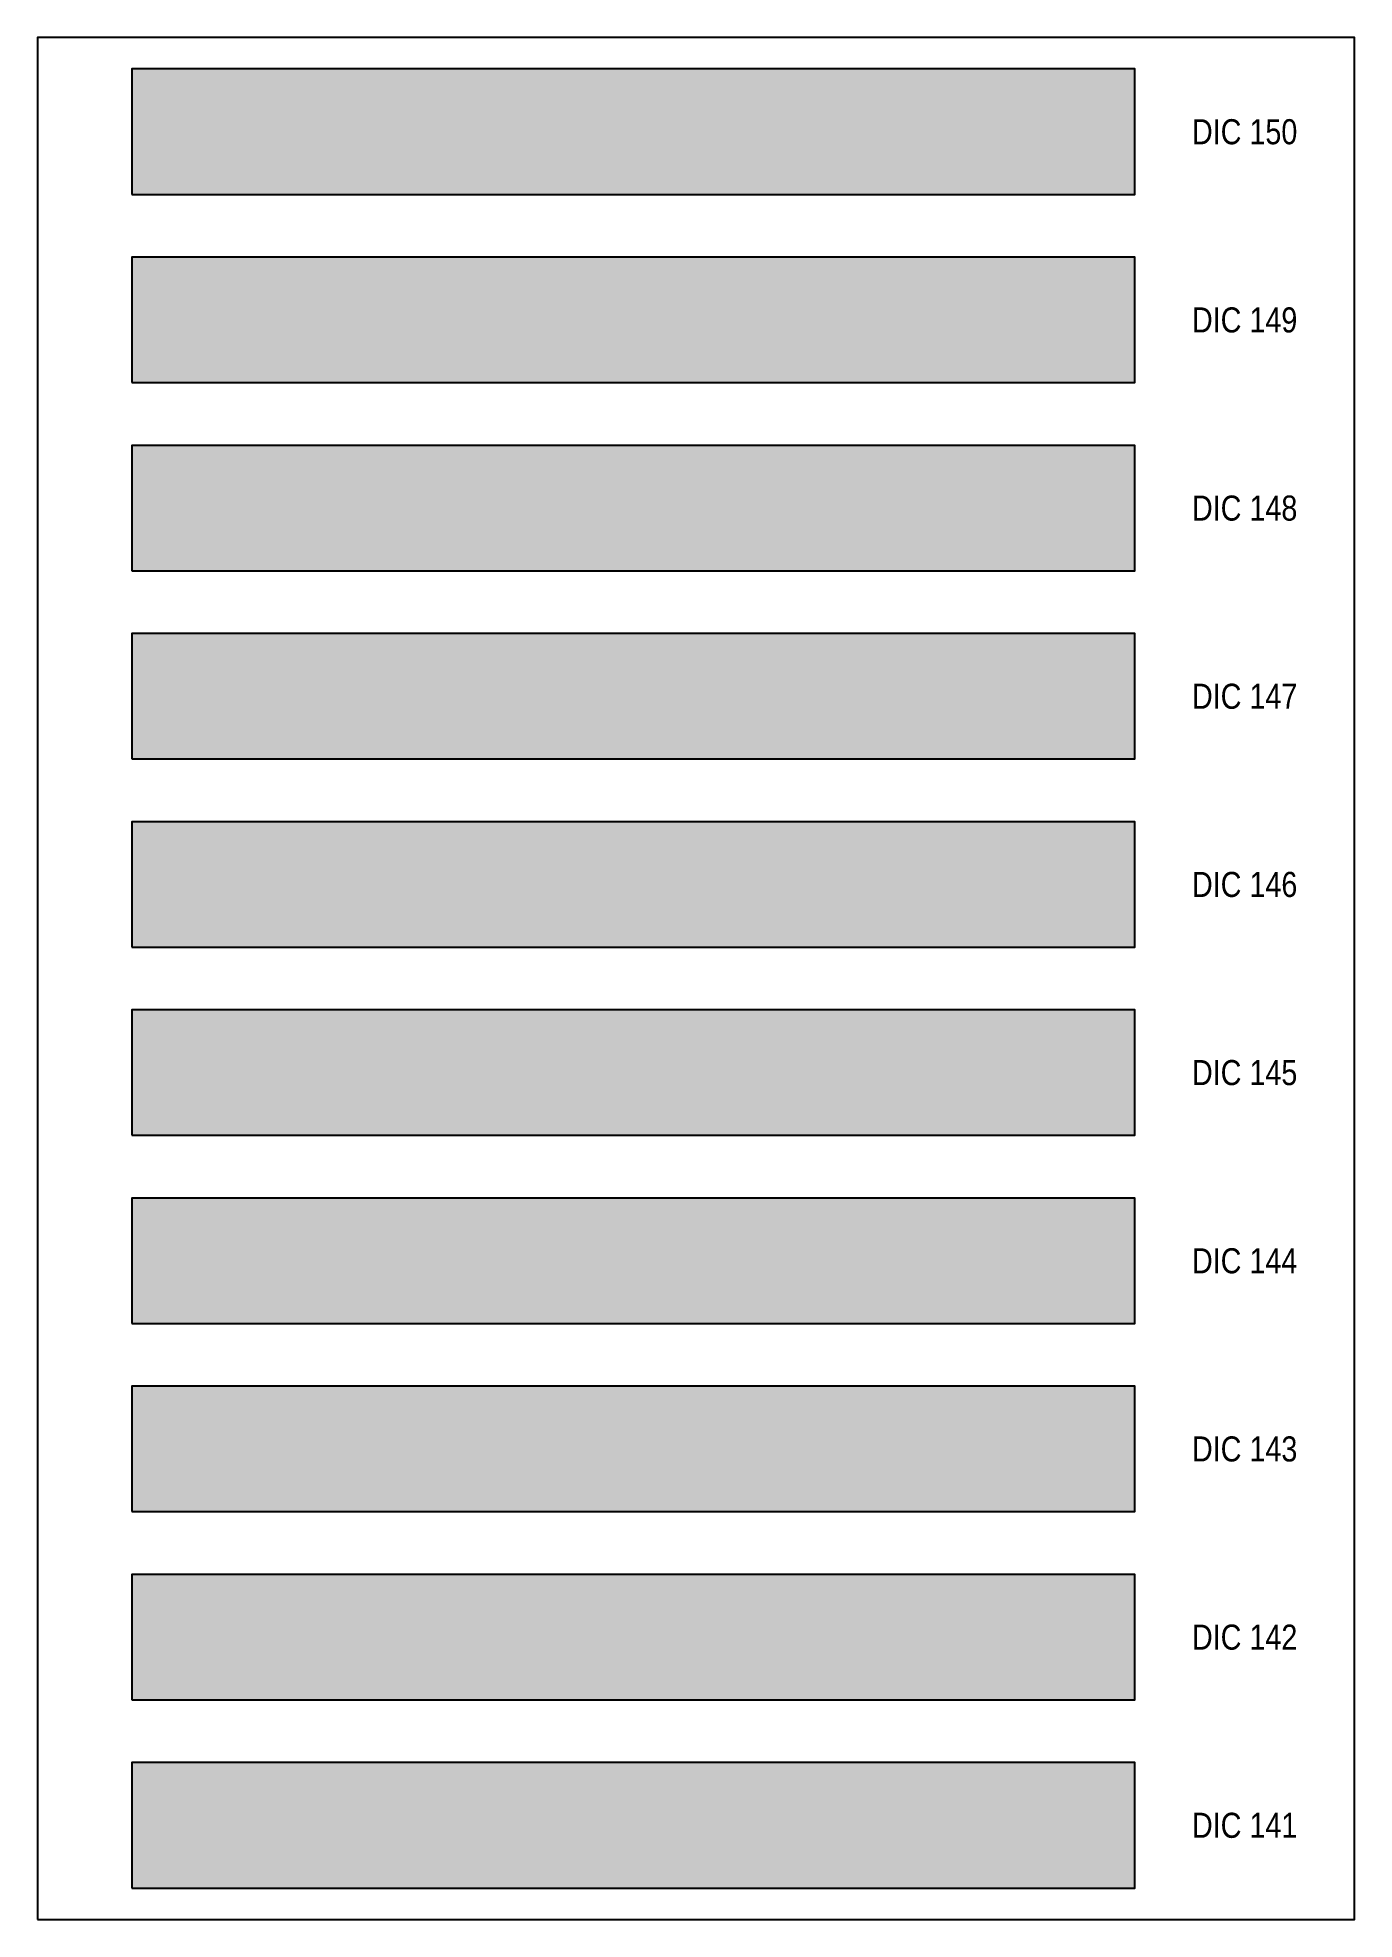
# Model space of a CAD drawing. Header units: millimetres. Extents: x -813692 to 807431, y 0 to 1813163.
# Drawn here: x 0 to 210, y 4200 to 4500 of the extents above; entities that cross this region are included whole.
import ezdxf
from ezdxf.enums import TextEntityAlignment as Align

# ---------------------------------------------------------------- set-up
doc = ezdxf.new("R2010")
doc.units = ezdxf.units.MM
doc.styles.get("Standard").update_dxf_attribs({"font": 'ARIALN.TTF'})

msp = doc.modelspace()

# ---------------------------------------------------------------- texts
at = {"layer": 'Defpoints', "color": 7, "ltscale": 100}
for s, p in [('DIC 150', (192.5, 4485)), ('DIC 150', (192.5, 4485)), ('DIC 149', (192.5, 4455)), ('DIC 149', (192.5, 4455)), ('DIC 148', (192.5, 4425)), ('DIC 148', (192.5, 4425)), ('DIC 147', (192.5, 4395)), ('DIC 147', (192.5, 4395)), ('DIC 146', (192.5, 4365)), ('DIC 146', (192.5, 4365)), ('DIC 145', (192.5, 4335)), ('DIC 145', (192.5, 4335)), ('DIC 144', (192.5, 4305)), ('DIC 144', (192.5, 4305)), ('DIC 143', (192.5, 4275)), ('DIC 143', (192.5, 4275)), ('DIC 142', (192.5, 4245)), ('DIC 142', (192.5, 4245)), ('DIC 141', (192.5, 4215)), ('DIC 141', (192.5, 4215))]:
    msp.add_text(s, height=4, dxfattribs=at).set_placement(p, align=Align.MIDDLE)

# ---------------------------------------------------------------- hatches: boundary and pattern name
at = {"layer": 'Defpoints', "ltscale": 100, "true_color": 0x9300aa}
msp.add_hatch(color=214, dxfattribs=at).paths.add_polyline_path([(15, 4475), (175, 4475), (175, 4495), (15, 4495)])
msp.add_hatch(color=214, dxfattribs=at).paths.add_polyline_path([(15, 4475), (175, 4475), (175, 4495), (15, 4495)])
at = {"layer": 'Defpoints', "ltscale": 100, "true_color": 0xa700b0}
msp.add_hatch(color=214, dxfattribs=at).paths.add_polyline_path([(15, 4445), (175, 4445), (175, 4465), (15, 4465)])
msp.add_hatch(color=214, dxfattribs=at).paths.add_polyline_path([(15, 4445), (175, 4445), (175, 4465), (15, 4465)])
at = {"layer": 'Defpoints', "ltscale": 100, "true_color": 0x742181}
msp.add_hatch(color=207, dxfattribs=at).paths.add_polyline_path([(15, 4415), (175, 4415), (175, 4435), (15, 4435)])
msp.add_hatch(color=207, dxfattribs=at).paths.add_polyline_path([(15, 4415), (175, 4415), (175, 4435), (15, 4435)])
at = {"layer": 'Defpoints', "ltscale": 100, "true_color": 0x781793}
msp.add_hatch(color=204, dxfattribs=at).paths.add_polyline_path([(15, 4385), (175, 4385), (175, 4405), (15, 4405)])
msp.add_hatch(color=204, dxfattribs=at).paths.add_polyline_path([(15, 4385), (175, 4385), (175, 4405), (15, 4405)])
at = {"layer": 'Defpoints', "ltscale": 100, "true_color": 0x9e33c2}
msp.add_hatch(color=215, dxfattribs=at).paths.add_polyline_path([(15, 4355), (175, 4355), (175, 4375), (15, 4375)])
msp.add_hatch(color=215, dxfattribs=at).paths.add_polyline_path([(15, 4355), (175, 4355), (175, 4375), (15, 4375)])
at = {"layer": 'Defpoints', "ltscale": 100, "true_color": 0x7461cf}
msp.add_hatch(color=183, dxfattribs=at).paths.add_polyline_path([(15, 4325), (175, 4325), (175, 4345), (15, 4345)])
msp.add_hatch(color=183, dxfattribs=at).paths.add_polyline_path([(15, 4325), (175, 4325), (175, 4345), (15, 4345)])
at = {"layer": 'Defpoints', "ltscale": 100, "true_color": 0x695fce}
msp.add_hatch(color=173, dxfattribs=at).paths.add_polyline_path([(15, 4295), (175, 4295), (175, 4315), (15, 4315)])
msp.add_hatch(color=173, dxfattribs=at).paths.add_polyline_path([(15, 4295), (175, 4295), (175, 4315), (15, 4315)])
at = {"layer": 'Defpoints', "ltscale": 100, "true_color": 0x5666be}
msp.add_hatch(color=173, dxfattribs=at).paths.add_polyline_path([(15, 4265), (175, 4265), (175, 4285), (15, 4285)])
msp.add_hatch(color=173, dxfattribs=at).paths.add_polyline_path([(15, 4265), (175, 4265), (175, 4285), (15, 4285)])
at = {"layer": 'Defpoints', "ltscale": 100, "true_color": 0x6789da}
msp.add_hatch(color=163, dxfattribs=at).paths.add_polyline_path([(15, 4235), (175, 4235), (175, 4255), (15, 4255)])
msp.add_hatch(color=163, dxfattribs=at).paths.add_polyline_path([(15, 4235), (175, 4235), (175, 4255), (15, 4255)])
at = {"layer": 'Defpoints', "ltscale": 100, "true_color": 0x2e89d9}
msp.add_hatch(color=142, dxfattribs=at).paths.add_polyline_path([(15, 4205), (175, 4205), (175, 4225), (15, 4225)])
msp.add_hatch(color=142, dxfattribs=at).paths.add_polyline_path([(15, 4205), (175, 4205), (175, 4225), (15, 4225)])

# ---------------------------------------------------------------- linework, layer by layer
at = {"layer": 'Defpoints', "color": 7, "ltscale": 100}
msp.add_lwpolyline([(0, 4200), (210, 4200), (210, 4500), (0, 4500)], close=True, dxfattribs=at)
msp.add_lwpolyline([(0, 4200), (210, 4200), (210, 4500), (0, 4500)], close=True, dxfattribs=at)
at = {"layer": 'Defpoints', "color": 214, "ltscale": 100, "true_color": 0x9300aa}
msp.add_lwpolyline([(15, 4475), (175, 4475), (175, 4495), (15, 4495)], close=True, dxfattribs=at)
msp.add_lwpolyline([(15, 4475), (175, 4475), (175, 4495), (15, 4495)], close=True, dxfattribs=at)
at = {"layer": 'Defpoints', "color": 214, "ltscale": 100, "true_color": 0xa700b0}
msp.add_lwpolyline([(15, 4445), (175, 4445), (175, 4465), (15, 4465)], close=True, dxfattribs=at)
msp.add_lwpolyline([(15, 4445), (175, 4445), (175, 4465), (15, 4465)], close=True, dxfattribs=at)
at = {"layer": 'Defpoints', "color": 207, "ltscale": 100, "true_color": 0x742181}
msp.add_lwpolyline([(15, 4415), (175, 4415), (175, 4435), (15, 4435)], close=True, dxfattribs=at)
msp.add_lwpolyline([(15, 4415), (175, 4415), (175, 4435), (15, 4435)], close=True, dxfattribs=at)
at = {"layer": 'Defpoints', "color": 204, "ltscale": 100, "true_color": 0x781793}
msp.add_lwpolyline([(15, 4385), (175, 4385), (175, 4405), (15, 4405)], close=True, dxfattribs=at)
msp.add_lwpolyline([(15, 4385), (175, 4385), (175, 4405), (15, 4405)], close=True, dxfattribs=at)
at = {"layer": 'Defpoints', "color": 215, "ltscale": 100, "true_color": 0x9e33c2}
msp.add_lwpolyline([(15, 4355), (175, 4355), (175, 4375), (15, 4375)], close=True, dxfattribs=at)
msp.add_lwpolyline([(15, 4355), (175, 4355), (175, 4375), (15, 4375)], close=True, dxfattribs=at)
at = {"layer": 'Defpoints', "color": 183, "ltscale": 100, "true_color": 0x7461cf}
msp.add_lwpolyline([(15, 4325), (175, 4325), (175, 4345), (15, 4345)], close=True, dxfattribs=at)
msp.add_lwpolyline([(15, 4325), (175, 4325), (175, 4345), (15, 4345)], close=True, dxfattribs=at)
at = {"layer": 'Defpoints', "color": 173, "ltscale": 100, "true_color": 0x695fce}
msp.add_lwpolyline([(15, 4295), (175, 4295), (175, 4315), (15, 4315)], close=True, dxfattribs=at)
msp.add_lwpolyline([(15, 4295), (175, 4295), (175, 4315), (15, 4315)], close=True, dxfattribs=at)
at = {"layer": 'Defpoints', "color": 173, "ltscale": 100, "true_color": 0x5666be}
msp.add_lwpolyline([(15, 4265), (175, 4265), (175, 4285), (15, 4285)], close=True, dxfattribs=at)
msp.add_lwpolyline([(15, 4265), (175, 4265), (175, 4285), (15, 4285)], close=True, dxfattribs=at)
at = {"layer": 'Defpoints', "color": 163, "ltscale": 100, "true_color": 0x6789da}
msp.add_lwpolyline([(15, 4235), (175, 4235), (175, 4255), (15, 4255)], close=True, dxfattribs=at)
msp.add_lwpolyline([(15, 4235), (175, 4235), (175, 4255), (15, 4255)], close=True, dxfattribs=at)
at = {"layer": 'Defpoints', "color": 142, "ltscale": 100, "true_color": 0x2e89d9}
msp.add_lwpolyline([(15, 4205), (175, 4205), (175, 4225), (15, 4225)], close=True, dxfattribs=at)
msp.add_lwpolyline([(15, 4205), (175, 4205), (175, 4225), (15, 4225)], close=True, dxfattribs=at)

msp.set_redraw_order([(e.dxf.handle, doc.entitydb.next_handle()) for e in msp.query("TEXT MTEXT ATTDEF DIMENSION ARC_DIMENSION")])  # texts and dimensions are drawn at this point

doc.saveas('drawing.dxf')
